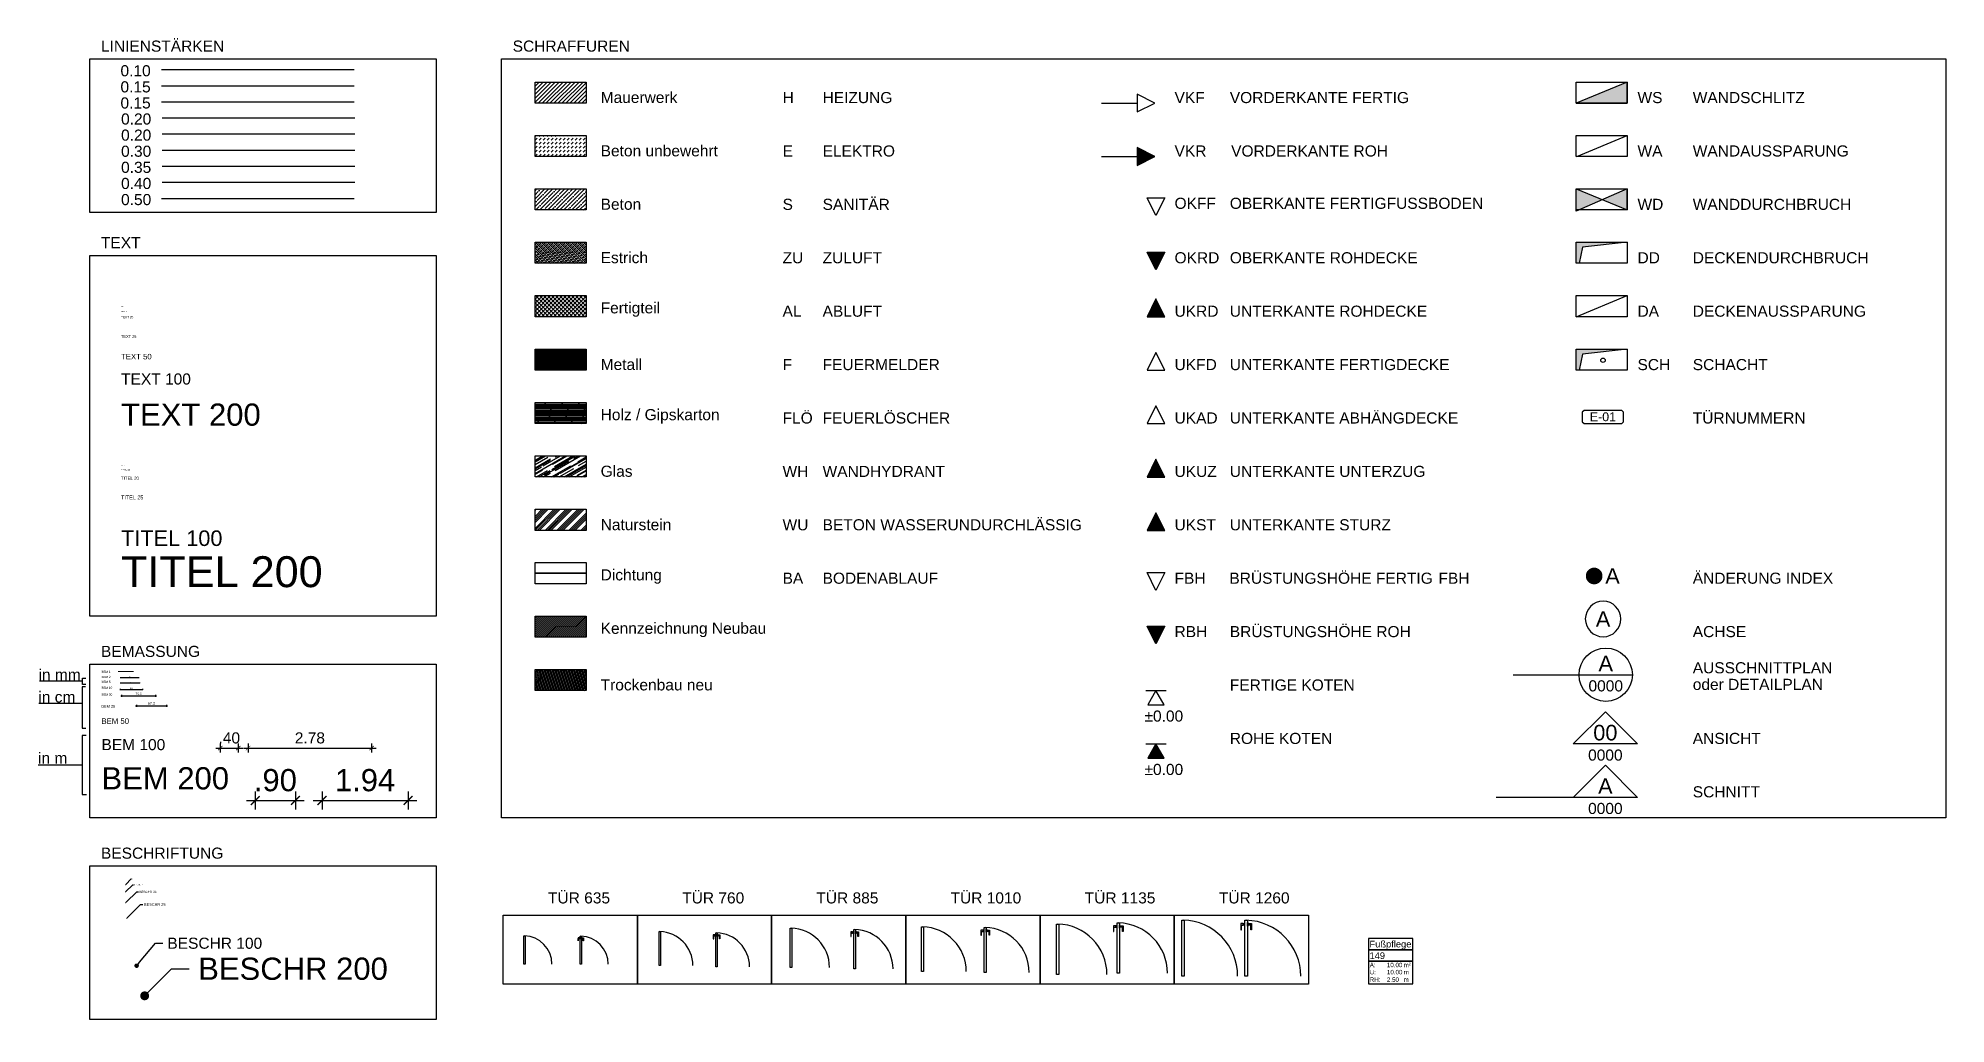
# Model space of a CAD drawing. Extents: x 17699 to 28884, y -7809 to 6608.
# Drawn here: x 17699 to 21994, y -464 to 1756 of the extents above; entities that cross this region are included whole.
import ezdxf
from ezdxf import colors
from ezdxf.entities.mleader import LeaderData, LeaderLine
from ezdxf.enums import TextEntityAlignment as Align
from ezdxf.math import Vec2, Vec3

# ---------------------------------------------------------------- set-up
doc = ezdxf.new("R2010")
doc.units = 0
doc.linetypes.add('VERDECKT2', pattern=[4.7625, 3.175, -1.5875])
doc.layers.get('Defpoints').update_dxf_attribs({"color": 8})
for name, color, linetype, lineweight in [('0_SCHRAFFUR', 10, 'Continuous', 25), ('A_Bem 1', 7, 'Continuous', 15), ('A_Bem 2', 7, 'Continuous', 15)]:
    doc.layers.add(name, color=color, linetype=linetype, lineweight=lineweight)
for name, color, linetype in [('A_Aussparungen', 7, 'Continuous'), ('A_Bem 10', 7, 'Continuous'), ('A_Bem 100', 7, 'Continuous'), ('A_Bem 200', 7, 'Continuous'), ('A_Bem 25', 7, 'Continuous'), ('A_Bem 5', 7, 'Continuous'), ('A_Raumstempel', 7, 'Continuous'), ('A_Schraffur', 8, 'Continuous'), ('A_Schraffur Glas', 8, 'Continuous'), ('A_Schraffur Metall', 8, 'Continuous'), ('A_Schraffur Stein', 8, 'Continuous'), ('A_Text 10', 7, 'Continuous'), ('A_Text 100', 7, 'Continuous'), ('A_Text 20', 7, 'Continuous'), ('A_Text 200', 7, 'Continuous'), ('A_Text 25', 7, 'Continuous'), ('A_Text 5', 7, 'Continuous'), ('A_Text 50', 7, 'Continuous'), ('A_Türen', 2, 'Continuous')]:
    doc.layers.add(name, color=color, linetype=linetype)
doc.styles.add('ARIAL', font='arial.ttf')
doc.styles.get("Standard").update_dxf_attribs({"font": 'txt.shx'})
doc.dimstyles.new('BEM M1', dxfattribs={"dimtxt": 0.2, "dimasz": 0.2, "dimexe": 0.2, "dimexo": 0.2, "dimgap": 0.1, "dimtad": 1, "dimdec": 1, "dimdsep": 46, "dimtxsty": 'ARIAL', "dimblk": 'z_ArchTick', "dimcen": 0.2, "dimdle": 0.5, "dimclrd": 256, "dimclre": 256, "dimclrt": 7, "dimadec": 0, "dimazin": 0, "dimtfac": 0.125, "dimtdec": 1, "dimtmove": 2, "dimatfit": 3, "dimldrblk": 'z_ArchTick', "dimfxl": 0.2, "dimfxlon": 1, "dimtolj": 1, "dimlwd": -1, "dimarcsym": 0})
doc.dimstyles.new('BEM M10', dxfattribs={"dimscale": 10, "dimtxt": 0.25, "dimasz": 0.1, "dimexe": 0.1, "dimexo": 0.1, "dimgap": 0.1, "dimtad": 1, "dimtih": 1, "dimtoh": 1, "dimdec": 1, "dimdsep": 46, "dimtxsty": 'ARIAL', "dimblk": 'ARCHTICK', "dimcen": 0.1, "dimdle": 0.1, "dimadec": 0, "dimazin": 0, "dimtfac": 1, "dimtdec": 1, "dimtmove": 1, "dimatfit": 3, "dimfxl": 0.1, "dimfxlon": 1, "dimarcsym": 0})
doc.dimstyles.new('BEM M100', dxfattribs={"dimscale": 100, "dimtxt": 0.25, "dimasz": 0.1, "dimexe": 0.1, "dimexo": 0.1, "dimgap": 0.1, "dimtad": 1, "dimtih": 1, "dimtoh": 1, "dimlfac": 0.01, "dimzin": 4, "dimdsep": 46, "dimtxsty": 'ARIAL', "dimblk": 'ARCHTICK', "dimcen": 0.1, "dimdle": 0.1, "dimadec": 0, "dimazin": 0, "dimtfac": 1, "dimtmove": 1, "dimatfit": 3, "dimfxl": 0.1, "dimfxlon": 1, "dimarcsym": 0})
doc.dimstyles.new('Bem M2', dxfattribs={"dimscale": 0.025, "dimtxt": 20, "dimasz": 1, "dimexe": 10, "dimexo": 40, "dimgap": 7, "dimtad": 1, "dimdec": 1, "dimlfac": 10, "dimdsep": 46, "dimtxsty": 'Standard', "dimblk": 'z_Kreuz_bem-5', "dimcen": 10, "dimdle": 20, "dimse1": 1, "dimse2": 1, "dimclrt": 256, "dimadec": 0, "dimazin": 0, "dimtfac": 0.125, "dimtdec": 1, "dimtmove": 2, "dimatfit": 3, "dimldrblk": 'z_KREUZ_BEM50', "dimfxl": 1, "dimtolj": 1, "dimarcsym": 0})
doc.dimstyles.new('BEM M20', dxfattribs={"dimscale": 20, "dimtxt": 0.25, "dimasz": 0.1, "dimexe": 0.1, "dimexo": 0.1, "dimgap": 0.1, "dimtad": 1, "dimtih": 1, "dimtoh": 1, "dimdec": 1, "dimdsep": 46, "dimtxsty": 'ARIAL', "dimblk": 'ARCHTICK', "dimcen": 0.1, "dimdle": 0.1, "dimadec": 0, "dimazin": 0, "dimtfac": 1, "dimtdec": 1, "dimtmove": 1, "dimatfit": 3, "dimfxl": 0.1, "dimfxlon": 1, "dimarcsym": 0})
doc.dimstyles.new('BEM M200', dxfattribs={"dimscale": 200, "dimtxt": 0.25, "dimasz": 0.1, "dimexe": 0.1, "dimexo": 0.1, "dimgap": 0.1, "dimtad": 1, "dimtih": 1, "dimtoh": 1, "dimlfac": 0.01, "dimzin": 4, "dimdsep": 46, "dimtxsty": 'ARIAL', "dimblk": 'ARCHTICK', "dimcen": 0.1, "dimdle": 0.1, "dimadec": 0, "dimazin": 0, "dimtfac": 1, "dimtmove": 1, "dimatfit": 3, "dimfxl": 0.1, "dimfxlon": 1, "dimarcsym": 0})
doc.dimstyles.new('BEM M25', dxfattribs={"dimscale": 25, "dimtxt": 0.25, "dimasz": 0.1, "dimexe": 0.1, "dimexo": 0.1, "dimgap": 0.1, "dimtad": 1, "dimtih": 1, "dimtoh": 1, "dimdec": 1, "dimdsep": 46, "dimtxsty": 'ARIAL', "dimblk": 'ARCHTICK', "dimcen": 0.1, "dimdle": 0.1, "dimadec": 0, "dimazin": 0, "dimtfac": 1, "dimtdec": 1, "dimtmove": 1, "dimatfit": 3, "dimfxl": 0.1, "dimfxlon": 1, "dimarcsym": 0})
doc.dimstyles.new('BEM M5', dxfattribs={"dimscale": 5, "dimtxt": 0.25, "dimasz": 0.1, "dimexe": 0.1, "dimexo": 0.1, "dimgap": 0.1, "dimtad": 1, "dimtih": 1, "dimtoh": 1, "dimdec": 0, "dimlfac": 10, "dimdsep": 46, "dimtxsty": 'ARIAL', "dimblk": 'ARCHTICK', "dimcen": 0.1, "dimdle": 0.1, "dimadec": 0, "dimazin": 0, "dimtfac": 1, "dimtdec": 0, "dimtmove": 1, "dimatfit": 3, "dimfxl": 0.1, "dimfxlon": 1, "dimarcsym": 0})

msp = doc.modelspace()

# ---------------------------------------------------------------- texts
at = {"style": 'ARIAL'}
for s, height, p in [('TEXT 20', 5, (17885.926, 1125.108)), ('in mm', 25, (17699.988, 309.99)), ('BEM 2', 5, (17841.364, 314.8)), ('BEM 5', 5, (17841.364, 303.57)), ('in cm', 25, (17699.699, 259.73)), ('BEM 10', 5, (17841.364, 290.424)), ('BEM 20', 5, (17841.364, 275.174)), ('BEM 25', 6.25, (17841.777, 247.881)), ('BEM 50', 12.5, (17841.777, 211.709)), ('BEM 100', 25, (17841.777, 152.458)), ('in m', 25, (17699.021, 122.162)), ('BEM 200', 50, (17841.777, 64.129)), ('TÜR 635', 25, (18847.162, -192.679)), ('TÜR 760', 25, (19149.255, -192.679)), ('TÜR 885', 25, (19451.348, -192.679)), ('TÜR 1010', 25, (19753.442, -192.679)), ('TÜR 1135', 25, (20055.535, -192.679)), ('TÜR 1260', 25, (20357.628, -192.679))]:
    msp.add_text(s, height=height, dxfattribs=at).set_placement(p)
at = {"char_height": 25, "style": 'ARIAL'}
for s, insert, width, attachment_point in [('LINIENSTÄRKEN', (17840.678, 1750.283), 664.11707, 1), ('SCHRAFFUREN', (18767.63, 1750.283), 664.11707, 1), ('0.10', (17884.632, 1694.819), 664.11707, 1), ('0.15', (17884.632, 1658.542), 664.11707, 1), ('0.15', (17884.632, 1622.264), 664.11707, 1), ('0.20', (17885.926, 1586.157), 664.11707, 1), ('0.20', (17885.926, 1549.879), 664.11707, 1), ('0.30', (17885.926, 1513.602), 664.11707, 1), ('0.35', (17885.926, 1477.324), 664.11707, 1), ('0.40', (17885.926, 1441.046), 664.11707, 1), ('0.50', (17885.926, 1404.769), 664.11707, 1), ('TEXT', (17840.678, 1307.592), 664.11707, 1), ('Kennzeichnung Neubau', (18965.679, 406.927), 664.11707, 7), ('BEMASSUNG', (17840.678, 387.368), 664.11707, 1), ('Trockenbau neu', (18965.679, 286.676), 262.80537, 7), ('BESCHRIFTUNG', (17840.678, -66.937), 664.11707, 1)]:
    msp.add_mtext(s, dxfattribs=dict(at, insert=insert, width=width, attachment_point=attachment_point))
at = {"layer": 'A_Bem 1', "style": 'ARIAL'}
msp.add_text('BEM 1', height=5, dxfattribs=at).set_placement((17841.364, 326.352))
at = {"layer": 'A_Text 10', "style": 'ARIAL'}
for s, height, p in [('TEXT 10', 2.5, (17885.926, 1138.796)), ('TITEL 10', 3.5, (17885.926, 781.825))]:
    msp.add_text(s, height=height, dxfattribs=at).set_placement(p)
at = {"layer": 'A_Text 100', "style": 'ARIAL'}
for s, height, p in [('TEXT 100', 25, (17885.926, 975.766)), ('TITEL 100', 35, (17885.926, 612.242))]:
    msp.add_text(s, height=height, dxfattribs=at).set_placement(p)
at = {"layer": 'A_Text 20', "style": 'ARIAL'}
msp.add_text('TITEL 20', height=7, dxfattribs=at).set_placement((17885.926, 761.584))
at = {"layer": 'A_Text 200', "style": 'ARIAL'}
for s, height, p in [('TEXT 200', 50, (17885.926, 883.017)), ('TITEL 200', 69.6, (17885.926, 519.493))]:
    msp.add_text(s, height=height, dxfattribs=at).set_placement(p)
at = {"layer": 'A_Text 25', "style": 'ARIAL'}
for s, height, p in [('TEXT 25', 6.25, (17885.926, 1080.8)), ('TITEL 25', 8.75, (17885.926, 717.276))]:
    msp.add_text(s, height=height, dxfattribs=at).set_placement(p)
at = {"layer": 'A_Text 5', "style": 'ARIAL'}
for s, height, p in [('TEXT 5', 1.25, (17885.926, 1150.328)), ('TITEL 5', 1.75, (17885.926, 792.21))]:
    msp.add_text(s, height=height, dxfattribs=at).set_placement(p)
at = {"layer": 'A_Text 50', "style": 'ARIAL'}
msp.add_text('TEXT 50', height=12.5, dxfattribs=at).set_placement((17885.926, 1032.308))

# ---------------------------------------------------------------- blocks, each defined once
blk = doc.blocks.new('Z_Dot')
at = {"color": 0, "linetype": 'ByBlock', "lineweight": -2}
blk.add_line((-0.5, 0), (-1, 0), dxfattribs=at)
at = {"color": 0, "linetype": 'ByBlock', "const_width": 0.5}
blk.add_lwpolyline([(-0.25, 0, 1), (0.25, 0, 1)], format="xyb", close=True, dxfattribs=at)
blk = doc.blocks.new('Raumblock5Z')
for points in [[(0, -25.8), (99.9, -25.8), (99.9, 0), (0, 0)], [(0, -51.6), (99.9, -51.6), (99.9, -25.8), (0, -25.8)], [(0, -102.6), (99.9, -102.6), (99.9, -51.6), (0, -51.6)]]:
    blk.add_lwpolyline(points, close=True)
at = {"style": 'ARIAL'}
for s, p in [('A:', (3, -64.9)), ('U:', (3, -80.9)), ('m²', (79.3, -64.9)), ('m', (79.3, -80.9)), ('RH:', (2.9, -97.9)), ('m', (79.2, -97.9))]:
    blk.add_text(s, height=10, dxfattribs=at).set_placement(p)
for tag, p, height in [('RBEZ', (2.4, -20.4), 15), ('RNR', (2.4, -46.5), 15), ('A', (41.5, -64.9), 10), ('U', (41.6, -80.9), 10), ('RH', (41.5, -97.9), 10)]:
    blk.add_attdef(tag, p, '', height=height, dxfattribs=at)
blk = doc.blocks.new('*U86')
blk.add_lwpolyline([(0.028575, 0), (0, 0), (0, 0.635), (0.028575, 0.635)], close=True)
at = {"color": 8}
blk.add_lwpolyline([(0.635, 0, 0.406687865), (0.015875, 0.635, 0.406909285)], format="xyb", dxfattribs=at)
blk = doc.blocks.new('*U93')
for points in [[(-0.018, 0.597), (-0.046, 0.597), (-0.046, 0.526), (-0.039, 0.526), (-0.039, 0.58), (-0.018, 0.58)], [(-0.004, 0.581), (-0.004, 0.596), (-0.018, 0.596), (-0.018, 0.581)], [(0, 0.567), (0, 0.61), (-0.004, 0.61), (-0.004, 0.567)], [(0.029, 0), (0, 0), (0, 0.635), (0.029, 0.635)], [(0.029, 0.567), (0.029, 0.61), (0.032, 0.61), (0.032, 0.567)], [(0.032, 0.581), (0.032, 0.596), (0.046, 0.596), (0.046, 0.581)], [(0.046, 0.597), (0.075, 0.597), (0.075, 0.526), (0.068, 0.526), (0.068, 0.58), (0.046, 0.58)]]:
    blk.add_lwpolyline(points, close=True)
at = {"color": 8}
blk.add_lwpolyline([(0.635, 0, 0.406688), (0.016, 0.635, 0.406909)], format="xyb", dxfattribs=at)
blk = doc.blocks.new('*U103')
blk.add_lwpolyline([(0.034, 0), (0, 0), (0, 0.76), (0.034, 0.76)], close=True)
at = {"color": 8}
blk.add_lwpolyline([(0.76, 0, 0.406688), (0.019, 0.76, 0.406909)], format="xyb", dxfattribs=at)
blk = doc.blocks.new('*U94')
for points in [[(-0.021, 0.715), (-0.056, 0.715), (-0.056, 0.629), (-0.047, 0.629), (-0.047, 0.694), (-0.021, 0.694)], [(-0.004, 0.696), (-0.004, 0.713), (-0.021, 0.713), (-0.021, 0.696)], [(0, 0.679), (0, 0.73), (-0.004, 0.73), (-0.004, 0.679)], [(0.034, 0), (0, 0), (0, 0.76), (0.034, 0.76)], [(0.034, 0.679), (0.034, 0.73), (0.038, 0.73), (0.038, 0.679)], [(0.038, 0.696), (0.038, 0.713), (0.056, 0.713), (0.056, 0.696)], [(0.056, 0.715), (0.09, 0.715), (0.09, 0.629), (0.081, 0.629), (0.081, 0.694), (0.056, 0.694)]]:
    blk.add_lwpolyline(points, close=True)
at = {"color": 8}
blk.add_lwpolyline([(0.76, 0, 0.406688), (0.019, 0.76, 0.406909)], format="xyb", dxfattribs=at)
blk = doc.blocks.new('*U95')
for points in [[(0.04, 0), (0, 0), (0, 0.885), (0.04, 0.885)], [(-0.025, 0.832), (-0.065, 0.832), (-0.065, 0.733), (-0.055, 0.733), (-0.055, 0.808), (-0.025, 0.808)], [(-0.005, 0.81), (-0.005, 0.83), (-0.025, 0.83), (-0.025, 0.81)], [(0, 0.79), (0, 0.85), (-0.005, 0.85), (-0.005, 0.79)], [(0.04, 0.79), (0.04, 0.85), (0.045, 0.85), (0.045, 0.79)], [(0.045, 0.81), (0.045, 0.83), (0.065, 0.83), (0.065, 0.81)], [(0.065, 0.832), (0.105, 0.832), (0.105, 0.733), (0.095, 0.733), (0.095, 0.808), (0.065, 0.808)]]:
    blk.add_lwpolyline(points, close=True)
at = {"color": 8}
blk.add_lwpolyline([(0.885, 0, 0.406688), (0.022, 0.885, 0.406909)], format="xyb", dxfattribs=at)
blk = doc.blocks.new('*U104')
blk.add_lwpolyline([(0.045, 0), (0, 0), (0, 1.01), (0.045, 1.01)], close=True)
at = {"color": 8}
blk.add_lwpolyline([(1.01, 0, 0.406688), (0.025, 1.01, 0.406909)], format="xyb", dxfattribs=at)
blk = doc.blocks.new('*U96')
for points in [[(-0.028, 0.95), (-0.074, 0.95), (-0.074, 0.836), (-0.062, 0.836), (-0.062, 0.923), (-0.028, 0.923)], [(-0.006, 0.925), (-0.006, 0.948), (-0.028, 0.948), (-0.028, 0.925)], [(0, 0.902), (0, 0.97), (-0.006, 0.97), (-0.006, 0.902)], [(0.045, 0), (0, 0), (0, 1.01), (0.045, 1.01)], [(0.045, 0.902), (0.045, 0.97), (0.051, 0.97), (0.051, 0.902)], [(0.051, 0.925), (0.051, 0.948), (0.074, 0.948), (0.074, 0.925)], [(0.074, 0.95), (0.119, 0.95), (0.119, 0.836), (0.108, 0.836), (0.108, 0.923), (0.074, 0.923)]]:
    blk.add_lwpolyline(points, close=True)
at = {"color": 8}
blk.add_lwpolyline([(1.01, 0, 0.406688), (0.025, 1.01, 0.406909)], format="xyb", dxfattribs=at)
blk = doc.blocks.new('*U97')
blk.add_lwpolyline([(5.1, 0), (0, 0), (0, 113.5), (5.1, 113.5)], close=True)
at = {"color": 8}
blk.add_lwpolyline([(113.5, 0, 0.406688), (2.8, 113.5, 0.406909)], format="xyb", dxfattribs=at)
blk = doc.blocks.new('*U98')
for points in [[(-3.2, 106.7), (-8.3, 106.7), (-8.3, 94), (-7, 94), (-7, 103.7), (-3.2, 103.7)], [(-0.6, 103.9), (-0.6, 106.5), (-3.2, 106.5), (-3.2, 103.9)], [(0, 101.4), (0, 109), (-0.6, 109), (-0.6, 101.4)], [(5.1, 0), (0, 0), (0, 113.5), (5.1, 113.5)], [(5.1, 101.4), (5.1, 109), (5.7, 109), (5.7, 101.4)], [(5.7, 103.9), (5.7, 106.5), (8.3, 106.5), (8.3, 103.9)], [(8.3, 106.7), (13.4, 106.7), (13.4, 94), (12.1, 94), (12.1, 103.7), (8.3, 103.7)]]:
    blk.add_lwpolyline(points, close=True)
at = {"color": 8}
blk.add_lwpolyline([(113.5, 0, 0.406688), (2.8, 113.5, 0.406909)], format="xyb", dxfattribs=at)
blk = doc.blocks.new('*U83')
blk.add_lwpolyline([(0.04, 0), (0, 0), (0, 0.885), (0.04, 0.885)], close=True)
at = {"color": 8}
blk.add_lwpolyline([(0.885, 0, 0.406688), (0.022, 0.885, 0.406909)], format="xyb", dxfattribs=at)
blk = doc.blocks.new('*U100')
blk.add_lwpolyline([(5.7, 0), (0, 0), (0, 126), (5.7, 126)], close=True)
at = {"color": 8}
blk.add_lwpolyline([(126, 0, 0.406688), (3.2, 126, 0.406909)], format="xyb", dxfattribs=at)
blk = doc.blocks.new('*U102')
for points in [[(-3.5, 118.5), (-9.2, 118.5), (-9.2, 104.3), (-7.8, 104.3), (-7.8, 115.1), (-3.5, 115.1)], [(-0.7, 115.4), (-0.7, 118.2), (-3.5, 118.2), (-3.5, 115.4)], [(0, 112.5), (0, 121), (-0.7, 121), (-0.7, 112.5)], [(5.7, 0), (0, 0), (0, 126), (5.7, 126)], [(5.7, 112.5), (5.7, 121), (6.4, 121), (6.4, 112.5)], [(6.4, 115.4), (6.4, 118.2), (9.2, 118.2), (9.2, 115.4)], [(9.2, 118.5), (14.9, 118.5), (14.9, 104.3), (13.5, 104.3), (13.5, 115.1), (9.2, 115.1)]]:
    blk.add_lwpolyline(points, close=True)
at = {"color": 8}
blk.add_lwpolyline([(126, 0, 0.406688), (3.2, 126, 0.406909)], format="xyb", dxfattribs=at)
blk = doc.blocks.new('_ArchTick')
at = {"color": 0, "linetype": 'ByBlock', "const_width": 0.15}
blk.add_lwpolyline([(-0.5, -0.5), (0.5, 0.5)], dxfattribs=at)
blk = doc.blocks.new('*D70')
at = {"layer": 'A_Bem 100', "color": 0, "lineweight": -2, "transparency": 16777216}
for p, q in [((18161.9, 157.1), (18460, 157.1)), ((18171.9, 167.1), (18171.9, 147.1)), ((18450, 167.1), (18450, 147.1))]:
    blk.add_line(p, q, dxfattribs=at)
at = {"layer": 'Defpoints', "color": 0, "transparency": 16777216}
for p in [(18171.9, 191.5), (18450, 191.5), (18450, 157.1)]:
    blk.add_point(p, dxfattribs=at)
at = {"layer": 'A_Bem 100', "color": 0, "lineweight": -2, "transparency": 16777216, "xscale": 10, "yscale": 10, "zscale": 10, "rotation": 180}
blk.add_blockref('_ArchTick', (18171.9, 157.1), dxfattribs=at)
at = {"layer": 'A_Bem 100', "color": 0, "lineweight": -2, "transparency": 16777216, "xscale": 10, "yscale": 10, "zscale": 10}
blk.add_blockref('_ArchTick', (18450, 157.1), dxfattribs=at)
at = {"layer": 'A_Bem 100', "color": 0, "transparency": 16777216, "insert": (18311, 179.9), "char_height": 25, "attachment_point": 5, "style": 'ARIAL'}
blk.add_mtext('2.78', dxfattribs=at)
blk = doc.blocks.new('*D71')
at = {"layer": 'A_Bem 200', "color": 0, "lineweight": -2, "transparency": 16777216}
for p, q in [((18338.4, 59.1), (18338.4, 19.1)), ((18532.1, 59.1), (18532.1, 19.1)), ((18318.4, 39.1), (18552.1, 39.1))]:
    blk.add_line(p, q, dxfattribs=at)
at = {"layer": 'Defpoints', "color": 0, "transparency": 16777216}
for p in [(18338.4, 122.4), (18532.1, 122.4), (18532.1, 39.1)]:
    blk.add_point(p, dxfattribs=at)
at = {"layer": 'A_Bem 200', "color": 0, "lineweight": -2, "transparency": 16777216, "xscale": 20, "yscale": 20, "zscale": 20, "rotation": 180}
blk.add_blockref('_ArchTick', (18338.4, 39.1), dxfattribs=at)
at = {"layer": 'A_Bem 200', "color": 0, "lineweight": -2, "transparency": 16777216, "xscale": 20, "yscale": 20, "zscale": 20}
blk.add_blockref('_ArchTick', (18532.1, 39.1), dxfattribs=at)
at = {"layer": 'A_Bem 200', "color": 0, "transparency": 16777216, "insert": (18435.3, 84.6), "char_height": 50, "attachment_point": 5, "style": 'ARIAL'}
blk.add_mtext('1.94', dxfattribs=at)
blk = doc.blocks.new('*D73')
at = {"layer": 'A_Bem 25', "color": 0, "lineweight": -2, "transparency": 16777216}
for p, q in [((17918.3, 252.3), (17990.5, 252.3)), ((17920.8, 254.8), (17920.8, 249.8)), ((17988, 254.8), (17988, 249.8))]:
    blk.add_line(p, q, dxfattribs=at)
at = {"layer": 'Defpoints', "color": 0, "transparency": 16777216}
for p in [(17920.8, 262.6), (17988, 262.6), (17988, 252.3)]:
    blk.add_point(p, dxfattribs=at)
at = {"layer": 'A_Bem 25', "color": 0, "lineweight": -2, "transparency": 16777216, "xscale": 2.5, "yscale": 2.5, "zscale": 2.5, "rotation": 180}
blk.add_blockref('_ArchTick', (17920.8, 252.3), dxfattribs=at)
at = {"layer": 'A_Bem 25', "color": 0, "lineweight": -2, "transparency": 16777216, "xscale": 2.5, "yscale": 2.5, "zscale": 2.5}
blk.add_blockref('_ArchTick', (17988, 252.3), dxfattribs=at)
at = {"layer": 'A_Bem 25', "color": 0, "transparency": 16777216, "insert": (17954.4, 258), "char_height": 6.25, "attachment_point": 5, "style": 'ARIAL'}
blk.add_mtext('67.2', dxfattribs=at)
blk = doc.blocks.new('*D74')
at = {"layer": 'A_Bem 5', "color": 0, "lineweight": -2, "transparency": 16777216}
for p, q in [((17884, 304), (17928.3, 304)), ((17884.5, 304.5), (17884.5, 303.5)), ((17927.8, 304.5), (17927.8, 303.5))]:
    blk.add_line(p, q, dxfattribs=at)
at = {"layer": 'Defpoints', "color": 0, "transparency": 16777216}
for p in [(17884.5, 309.6), (17927.8, 309.6), (17927.8, 304)]:
    blk.add_point(p, dxfattribs=at)
at = {"layer": 'A_Bem 5', "color": 0, "lineweight": -2, "transparency": 16777216, "xscale": 0.5, "yscale": 0.5, "zscale": 0.5, "rotation": 180}
blk.add_blockref('_ArchTick', (17884.5, 304), dxfattribs=at)
at = {"layer": 'A_Bem 5', "color": 0, "lineweight": -2, "transparency": 16777216, "xscale": 0.5, "yscale": 0.5, "zscale": 0.5}
blk.add_blockref('_ArchTick', (17927.8, 304), dxfattribs=at)
at = {"layer": 'A_Bem 5', "color": 0, "transparency": 16777216, "insert": (17906.2, 305.1), "char_height": 1.25, "attachment_point": 5, "style": 'ARIAL'}
blk.add_mtext('434', dxfattribs=at)
blk = doc.blocks.new('*D75')
at = {"layer": 'A_Bem 10', "color": 0, "lineweight": -2, "transparency": 16777216}
for p, q in [((17883, 289.3), (17935.2, 289.3)), ((17884, 290.3), (17884, 288.3)), ((17934.2, 290.3), (17934.2, 288.3))]:
    blk.add_line(p, q, dxfattribs=at)
at = {"layer": 'Defpoints', "color": 0, "transparency": 16777216}
for p in [(17884, 297.4), (17934.2, 297.4), (17934.2, 289.3)]:
    blk.add_point(p, dxfattribs=at)
at = {"layer": 'A_Bem 10', "color": 0, "lineweight": -2, "transparency": 16777216, "rotation": 180}
blk.add_blockref('_ArchTick', (17884, 289.3), dxfattribs=at)
at = {"layer": 'A_Bem 10', "color": 0, "lineweight": -2, "transparency": 16777216}
blk.add_blockref('_ArchTick', (17934.2, 289.3), dxfattribs=at)
at = {"layer": 'A_Bem 10', "color": 0, "transparency": 16777216, "insert": (17909.1, 291.6), "char_height": 2.5, "attachment_point": 5, "style": 'ARIAL'}
blk.add_mtext('50.2', dxfattribs=at)
blk = doc.blocks.new('*D76')
at = {"layer": 'A_Bem 25', "color": 0, "lineweight": -2, "transparency": 16777216}
for p, q in [((17885.2, 274.7), (17965.7, 274.7)), ((17887.2, 276.7), (17887.2, 272.7)), ((17963.7, 276.7), (17963.7, 272.7))]:
    blk.add_line(p, q, dxfattribs=at)
at = {"layer": 'Defpoints', "color": 0, "transparency": 16777216}
for p in [(17887.2, 283), (17963.7, 283), (17963.7, 274.7)]:
    blk.add_point(p, dxfattribs=at)
at = {"layer": 'A_Bem 25', "color": 0, "lineweight": -2, "transparency": 16777216, "xscale": 2, "yscale": 2, "zscale": 2, "rotation": 180}
blk.add_blockref('_ArchTick', (17887.2, 274.7), dxfattribs=at)
at = {"layer": 'A_Bem 25', "color": 0, "lineweight": -2, "transparency": 16777216, "xscale": 2, "yscale": 2, "zscale": 2}
blk.add_blockref('_ArchTick', (17963.7, 274.7), dxfattribs=at)
at = {"layer": 'A_Bem 25', "color": 0, "transparency": 16777216, "insert": (17925.5, 279.3), "char_height": 5, "attachment_point": 5, "style": 'ARIAL'}
blk.add_mtext('76.5', dxfattribs=at)
blk = doc.blocks.new('*D77')
at = {"layer": 'A_Bem 100', "color": 0, "lineweight": -2, "transparency": 16777216}
for p, q in [((18099.4, 157.1), (18159.8, 157.1)), ((18109.4, 167.1), (18109.4, 147.1)), ((18149.8, 167.1), (18149.8, 147.1))]:
    blk.add_line(p, q, dxfattribs=at)
at = {"layer": 'Defpoints', "color": 0, "transparency": 16777216}
for p in [(18109.4, 191.5), (18149.8, 191.5), (18149.8, 157.1)]:
    blk.add_point(p, dxfattribs=at)
at = {"layer": 'A_Bem 100', "color": 0, "lineweight": -2, "transparency": 16777216, "xscale": 10, "yscale": 10, "zscale": 10, "rotation": 180}
blk.add_blockref('_ArchTick', (18109.4, 157.1), dxfattribs=at)
at = {"layer": 'A_Bem 100', "color": 0, "lineweight": -2, "transparency": 16777216, "xscale": 10, "yscale": 10, "zscale": 10}
blk.add_blockref('_ArchTick', (18149.8, 157.1), dxfattribs=at)
at = {"layer": 'A_Bem 100', "color": 0, "transparency": 16777216, "insert": (18129.6, 179.9), "char_height": 25, "attachment_point": 5, "style": 'ARIAL'}
blk.add_mtext('.40', dxfattribs=at)
blk = doc.blocks.new('*D78')
at = {"layer": 'A_Bem 200', "color": 0, "lineweight": -2, "transparency": 16777216}
for p, q in [((18188.1, 59.1), (18188.1, 19.1)), ((18278.5, 59.1), (18278.5, 19.1)), ((18168.1, 39.1), (18298.5, 39.1))]:
    blk.add_line(p, q, dxfattribs=at)
at = {"layer": 'Defpoints', "color": 0, "transparency": 16777216}
for p in [(18188.1, 122.4), (18278.5, 122.4), (18278.5, 39.1)]:
    blk.add_point(p, dxfattribs=at)
at = {"layer": 'A_Bem 200', "color": 0, "lineweight": -2, "transparency": 16777216, "xscale": 20, "yscale": 20, "zscale": 20, "rotation": 180}
blk.add_blockref('_ArchTick', (18188.1, 39.1), dxfattribs=at)
at = {"layer": 'A_Bem 200', "color": 0, "lineweight": -2, "transparency": 16777216, "xscale": 20, "yscale": 20, "zscale": 20}
blk.add_blockref('_ArchTick', (18278.5, 39.1), dxfattribs=at)
at = {"layer": 'A_Bem 200', "color": 0, "transparency": 16777216, "insert": (18233.3, 84.6), "char_height": 50, "attachment_point": 5, "style": 'ARIAL'}
blk.add_mtext('.90', dxfattribs=at)
blk = doc.blocks.new('*D79')
at = {"layer": 'A_Bem 2', "color": 0, "lineweight": -2, "transparency": 16777216}
blk.add_line((17883.8, 316.3), (17927, 316.3), dxfattribs=at)
at = {"layer": 'Defpoints', "color": 0, "transparency": 16777216}
for p in [(17883.8, 317.9), (17927.1, 317.9), (17927.1, 316.3)]:
    blk.add_point(p, dxfattribs=at)
at = {"layer": 'A_Bem 2', "transparency": 16777216, "insert": (17905.4, 316.7), "char_height": 0.5, "attachment_point": 5}
blk.add_mtext('\\A1;432.9', dxfattribs=at)
blk = doc.blocks.new('z_Kreuz_bem-5')
blk = doc.blocks.new('z_KREUZ_BEM50')
blk = doc.blocks.new('L_001_Mauerwerk')
at = {"layer": 'A_Schraffur'}
h = blk.add_hatch(dxfattribs=at)
h.set_pattern_fill('ANSI31', color=256, scale=2, style=0)
h.set_pattern_definition([(45, (-31102.971, -9092.464), (-4.490128, 4.490128), [])])
h.paths.add_polyline_path([(0, 47.5), (115.1, 47.5), (115.1, 0), (0, 0)])
blk.add_lwpolyline([(0, 47.5), (115.1, 47.5), (115.1, 0), (0, 0)], close=True)
at = {"insert": (147.7, 0), "char_height": 25, "width": 664.117, "attachment_point": 7, "style": 'ARIAL'}
blk.add_mtext('Mauerwerk', dxfattribs=at)
blk = doc.blocks.new('L_002_Beton Unbewehrt')
at = {"layer": 'A_Schraffur'}
h = blk.add_hatch(dxfattribs=at)
h.set_pattern_fill('DASH', color=256, scale=2, angle=45, style=0)
h.set_pattern_definition([(45, (-31102.971, -8972.2135), (9e-16, 8.9802561), [6.35, -6.35])])
h.paths.add_polyline_path([(0, 47.5), (115.1, 47.5), (115.1, 0), (0, 0)])
blk.add_lwpolyline([(0, 47.5), (115.1, 47.5), (115.1, 0), (0, 0)], close=True)
at = {"insert": (147.7, 0), "char_height": 25, "width": 664.117, "attachment_point": 7, "style": 'ARIAL'}
blk.add_mtext('Beton unbewehrt', dxfattribs=at)
blk = doc.blocks.new('L_003_Beton')
at = {"layer": 'A_Schraffur'}
h = blk.add_hatch(dxfattribs=at)
h.set_pattern_fill('ANSI35', color=256, scale=2, style=0)
h.set_pattern_definition([(45, (-31102.971, -8851.963), (-8.980256, 8.980256), []), (45, (-31093.991, -8851.963), (-8.980256, 8.980256), [15.875, -3.175, 0, -3.175])])
h.paths.add_polyline_path([(0, 47.5), (115.1, 47.5), (115.1, 0), (0, 0)])
blk.add_lwpolyline([(0, 47.5), (115.1, 47.5), (115.1, 0), (0, 0)], close=True)
at = {"insert": (147.7, 0), "char_height": 25, "width": 664.117, "attachment_point": 7, "style": 'ARIAL'}
blk.add_mtext('Beton', dxfattribs=at)
blk = doc.blocks.new('L_004_Estrich')
at = {"layer": 'A_Schraffur'}
h = blk.add_hatch(dxfattribs=at)
h.set_pattern_fill('ANSI33', color=256, style=0)
h.set_pattern_definition([(45, (-31102.971, -8731.7126), (-4.490128, 4.490128), []), (45, (-31098.481, -8731.7126), (-4.490128, 4.490128), [3.175, -1.5875])])
h.paths.add_polyline_path([(0, 47.5), (115.1, 47.5), (115.1, 0), (0, 0)])
blk.add_lwpolyline([(0, 47.5), (115.1, 47.5), (115.1, 0), (0, 0)], close=True)
at = {"insert": (147.7, 0), "char_height": 25, "width": 664.117, "attachment_point": 7, "style": 'ARIAL'}
blk.add_mtext('Estrich', dxfattribs=at)
blk = doc.blocks.new('L_005_Fertigteil')
at = {"layer": 'A_Schraffur'}
h = blk.add_hatch(dxfattribs=at)
h.set_pattern_fill('ANSI37', color=256, scale=2, style=0)
h.set_pattern_definition([(45, (-31102.971, -8611.462), (-4.490128, 4.490128), []), (135, (-31102.971, -8611.462), (-4.490128, -4.490128), [])])
h.paths.add_polyline_path([(0, 47.5), (115.1, 47.5), (115.1, 0), (0, 0)])
blk.add_lwpolyline([(0, 47.5), (115.1, 47.5), (115.1, 0), (0, 0)], close=True)
at = {"insert": (147.7, 0), "char_height": 25, "width": 664.117, "attachment_point": 7, "style": 'ARIAL'}
blk.add_mtext('Fertigteil', dxfattribs=at)
blk = doc.blocks.new('L_006_Metall')
at = {"layer": 'A_Schraffur Metall'}
h = blk.add_hatch(dxfattribs=at)
h.set_pattern_fill('ANSI31', color=256, scale=0.5, style=0)
h.set_pattern_definition([(45, (-31102.9712, -8491.2117), (-1.122532015, 1.122532015), [])])
h.paths.add_polyline_path([(0, 47.5), (115.1, 47.5), (115.1, 0), (0, 0)])
blk.add_lwpolyline([(0, 47.5), (115.1, 47.5), (115.1, 0), (0, 0)], close=True)
at = {"insert": (147.7, 0), "char_height": 25, "width": 664.117, "attachment_point": 7, "style": 'ARIAL'}
blk.add_mtext('Metall', dxfattribs=at)
blk = doc.blocks.new('L_007_Holz_Gipskarton')
at = {"layer": 'A_Schraffur'}
h = blk.add_hatch(dxfattribs=at)
h.set_pattern_fill('DOLMIT', color=256, scale=0.5, style=0)
h.set_pattern_definition([(0, (-31102.9712, -8370.9612), (0, 3.175), []), (45, (-31102.971, -8370.961), (-6.3499957, 6.3499957), [4.49013, -8.98025])])
h.paths.add_polyline_path([(0, 47.5), (115.1, 47.5), (115.1, 0), (0, 0)])
blk.add_lwpolyline([(0, 47.5), (115.1, 47.5), (115.1, 0), (0, 0)], close=True)
at = {"insert": (147.7, 0), "char_height": 25, "width": 664.117, "attachment_point": 7, "style": 'ARIAL'}
blk.add_mtext('Holz / Gipskarton', dxfattribs=at)
blk = doc.blocks.new('L_008_Glas')
at = {"layer": 'A_Schraffur Glas'}
h = blk.add_hatch(dxfattribs=at)
h.set_pattern_fill('AR-RROOF', color=256, scale=0.5, angle=30, style=0)
h.set_pattern_definition([(30, (-31102.971, -8250.711), (17.84675, 24.9685226), [190.5, -25.4, 63.5, -12.7]), (30, (-31091.518, -8236.766), (-19.444023, 8.278035), [38.1, -4.191, 76.2, -9.525]), (30, (-31102.8695, -8238.187), (52.9378177, 40.3890102), [101.6, -17.78, 50.8, -12.7])])
h.paths.add_polyline_path([(0, 47.5), (115.1, 47.5), (115.1, 0), (0, 0)])
blk.add_lwpolyline([(0, 47.5), (115.1, 47.5), (115.1, 0), (0, 0)], close=True)
at = {"insert": (147.7, 0), "char_height": 25, "width": 664.117, "attachment_point": 7, "style": 'ARIAL'}
blk.add_mtext('Glas', dxfattribs=at)
blk = doc.blocks.new('L_009_Naturstein')
at = {"layer": 'A_Schraffur Stein'}
h = blk.add_hatch(dxfattribs=at)
h.set_pattern_fill('ANSI34', color=256, style=0)
h.set_pattern_definition([(45, (-31102.971, -8130.46), (-13.470384, 13.470384), []), (45, (-31098.481, -8130.46), (-13.470384, 13.470384), []), (45, (-31093.991, -8130.46), (-13.470384, 13.470384), []), (45, (-31089.5, -8130.46), (-13.470384, 13.470384), [])])
h.paths.add_polyline_path([(0, 47.5), (115.1, 47.5), (115.1, 0), (0, 0)])
blk.add_lwpolyline([(0, 47.5), (115.1, 47.5), (115.1, 0), (0, 0)], close=True)
at = {"insert": (147.7, 0), "char_height": 25, "width": 664.117, "attachment_point": 7, "style": 'ARIAL'}
blk.add_mtext('Naturstein', dxfattribs=at)
blk = doc.blocks.new('L_010_Dichtung')
for points in [[(0, 47.5), (115.1, 47.5), (115.1, 0), (0, 0)], [(0, 24.8), (115.1, 24.8), (115.1, 22.8), (0, 22.8)]]:
    blk.add_lwpolyline(points, close=True)
at = {"linetype": 'VERDECKT2', "ltscale": 2}
blk.add_lwpolyline([(0, 23.8, 2, 2, 0), (115.1, 23.8, 0.5, 0.5, 0)], format="xyseb", dxfattribs=at)
at = {"insert": (147.7, 0), "char_height": 25, "width": 664.117, "attachment_point": 7, "style": 'ARIAL'}
blk.add_mtext('Dichtung', dxfattribs=at)
blk = doc.blocks.new('L_011_Heizung')
at = {"style": 'ARIAL'}
for s, p in [('H', (0, 0)), ('HEIZUNG', (90.1, 0))]:
    blk.add_text(s, height=25, dxfattribs=at).set_placement(p)
blk = doc.blocks.new('L_012_Elektro')
at = {"style": 'ARIAL'}
for s, p in [('E', (0, 0)), ('ELEKTRO', (90.1, 0))]:
    blk.add_text(s, height=25, dxfattribs=at).set_placement(p)
blk = doc.blocks.new('L_013_Sanitär')
at = {"style": 'ARIAL'}
for s, p in [('S', (0, 0)), ('SANITÄR', (90.1, 0))]:
    blk.add_text(s, height=25, dxfattribs=at).set_placement(p)
blk = doc.blocks.new('L_014_Zuluft')
at = {"style": 'ARIAL'}
for s, p in [('ZU', (19375.3, 1248.7)), ('ZULUFT', (19465.4, 1248.7))]:
    blk.add_text(s, height=25, dxfattribs=at).set_placement(p)
blk = doc.blocks.new('L_015_Abluft')
at = {"style": 'ARIAL'}
for s, p in [('AL', (0, 0)), ('ABLUFT', (90.1, 0))]:
    blk.add_text(s, height=25, dxfattribs=at).set_placement(p)
blk = doc.blocks.new('L_016_Feuermelder')
at = {"style": 'ARIAL'}
for s, p in [('F', (0, 0)), ('FEUERMELDER', (90.1, 0))]:
    blk.add_text(s, height=25, dxfattribs=at).set_placement(p)
blk = doc.blocks.new('L_017_Feuerlöscher')
at = {"style": 'ARIAL'}
for s, p in [('FLÖ', (0, 0)), ('FEUERLÖSCHER', (90.1, 0))]:
    blk.add_text(s, height=25, dxfattribs=at).set_placement(p)
blk = doc.blocks.new('L_018_Wandhydrant')
at = {"style": 'ARIAL'}
for s, p in [('WH', (0, 0)), ('WANDHYDRANT', (90.1, 0))]:
    blk.add_text(s, height=25, dxfattribs=at).set_placement(p)
blk = doc.blocks.new('L_019_Beton Wasserundurchlässig')
at = {"style": 'ARIAL'}
for s, p in [('WU', (0, 0)), ('BETON WASSERUNDURCHLÄSSIG', (90.1, 0))]:
    blk.add_text(s, height=25, dxfattribs=at).set_placement(p)
blk = doc.blocks.new('L_020_Bodenablauf')
at = {"style": 'ARIAL'}
for s, p in [('BA', (0, 0)), ('BODENABLAUF', (90.1, 0))]:
    blk.add_text(s, height=25, dxfattribs=at).set_placement(p)
blk = doc.blocks.new('L_021_VKF')
blk.add_lwpolyline([(-164.3, 0), (-84.1, 0), (-84.1, -20), (-44.1, 0), (-84.1, 20), (-84.1, 0)])
at = {"style": 'ARIAL'}
for s, p in [('VKF', (0, 0)), ('VORDERKANTE FERTIG', (124.4, 0))]:
    blk.add_text(s, height=25, dxfattribs=at).set_placement(p)
blk = doc.blocks.new('L_022_VKR')
blk.add_hatch(color=256).paths.add_polyline_path([(-84.1, 0), (-84.1, -20), (-44.1, 0), (-84.1, 20)])
blk.add_lwpolyline([(-164.3, 0), (-84.1, 0), (-84.1, -20), (-44.1, 0), (-84.1, 20), (-84.1, 0)])
at = {"style": 'ARIAL'}
for s, p in [('VKR', (0, 0)), ('VORDERKANTE ROH', (127.4, 0))]:
    blk.add_text(s, height=25, dxfattribs=at).set_placement(p)
blk = doc.blocks.new('L_023_OKFF')
blk.add_lwpolyline([(-41.9, -15), (-61.9, 25), (-21.9, 25), (-41.9, -15)])
at = {"style": 'ARIAL'}
blk.add_text('OBERKANTE FERTIGFUSSBODEN', height=25, dxfattribs=at).set_placement((124.4, 0))
at = {"layer": 'A_Text 100', "style": 'ARIAL'}
blk.add_text('OKFF', height=25, dxfattribs=at).set_placement((0, 0))
blk = doc.blocks.new('L_024_OKRD')
blk.add_hatch(color=0).paths.add_polyline_path([(-41.9, -15), (-61.9, 25), (-21.9, 25)])
at = {"color": 0}
blk.add_lwpolyline([(-41.9, -15), (-61.9, 25), (-21.9, 25), (-41.9, -15)], dxfattribs=at)
at = {"style": 'ARIAL'}
blk.add_text('OBERKANTE ROHDECKE', height=25, dxfattribs=at).set_placement((124.4, 0))
at = {"layer": 'A_Text 100', "style": 'ARIAL'}
blk.add_text('OKRD', height=25, dxfattribs=at).set_placement((0, 0))
blk = doc.blocks.new('L_025_UKRD')
blk.add_hatch(color=0).paths.add_polyline_path([(-41.9, 40), (-61.9, 0), (-21.9, 0)])
at = {"color": 0}
blk.add_lwpolyline([(-41.9, 40), (-61.9, 0), (-21.9, 0), (-41.9, 40)], dxfattribs=at)
at = {"style": 'ARIAL'}
blk.add_text('UNTERKANTE ROHDECKE', height=25, dxfattribs=at).set_placement((124.4, 0))
at = {"layer": 'A_Text 100', "style": 'ARIAL'}
blk.add_text('UKRD', height=25, dxfattribs=at).set_placement((0, 0))
blk = doc.blocks.new('L_026_UKFD')
blk.add_lwpolyline([(-41.9, 39.7), (-61.9, -0.3), (-21.9, -0.3), (-41.9, 39.7)])
at = {"style": 'ARIAL'}
blk.add_text('UNTERKANTE FERTIGDECKE', height=25, dxfattribs=at).set_placement((124.4, 0))
at = {"layer": 'A_Text 100', "style": 'ARIAL'}
blk.add_text('UKFD', height=25, dxfattribs=at).set_placement((0, 0))
blk = doc.blocks.new('L_027_UKAD')
blk.add_lwpolyline([(-41.9, 39.7), (-61.9, -0.3), (-21.9, -0.3), (-41.9, 39.7)])
at = {"style": 'ARIAL'}
blk.add_text('UNTERKANTE ABHÄNGDECKE', height=25, dxfattribs=at).set_placement((124.4, 0))
at = {"layer": 'A_Text 100', "style": 'ARIAL'}
blk.add_text('UKAD', height=25, dxfattribs=at).set_placement((0, 0))
blk = doc.blocks.new('L_028_UKUZ')
blk.add_hatch(color=0).paths.add_polyline_path([(-41.9, 39.7), (-61.9, -0.3), (-21.9, -0.3)])
at = {"color": 0}
blk.add_lwpolyline([(-41.9, 39.7), (-61.9, -0.3), (-21.9, -0.3), (-41.9, 39.7)], dxfattribs=at)
at = {"style": 'ARIAL'}
blk.add_text('UNTERKANTE UNTERZUG', height=25, dxfattribs=at).set_placement((124.4, 0))
at = {"layer": 'A_Text 100', "style": 'ARIAL'}
blk.add_text('UKUZ', height=25, dxfattribs=at).set_placement((0, 0))
blk = doc.blocks.new('L_028_UKST')
blk.add_hatch(color=0).paths.add_polyline_path([(-41.9, 39.7), (-61.9, -0.3), (-21.9, -0.3)])
at = {"color": 0}
blk.add_lwpolyline([(-41.9, 39.7), (-61.9, -0.3), (-21.9, -0.3), (-41.9, 39.7)], dxfattribs=at)
at = {"style": 'ARIAL'}
blk.add_text('UNTERKANTE STURZ', height=25, dxfattribs=at).set_placement((124.4, 0))
at = {"layer": 'A_Text 100', "style": 'ARIAL'}
blk.add_text('UKST', height=25, dxfattribs=at).set_placement((0, 0))
blk = doc.blocks.new('L_029_FBH')
blk.add_lwpolyline([(-41.9, -15), (-61.9, 25), (-21.9, 25), (-41.9, -15)])
at = {"style": 'ARIAL'}
for s, p in [('BRÜSTUNGSHÖHE FERTIG', (123.5, 0)), ('FBH', (594.2, 0))]:
    blk.add_text(s, height=25, dxfattribs=at).set_placement(p)
at = {"layer": 'A_Text 100', "style": 'ARIAL'}
blk.add_text('FBH', height=25, dxfattribs=at).set_placement((0, 0))
blk = doc.blocks.new('L_030_RBH')
blk.add_hatch(color=0).paths.add_polyline_path([(-41.9, -15), (-61.9, 25), (-21.9, 25)])
at = {"color": 0}
blk.add_lwpolyline([(-41.9, -15), (-61.9, 25), (-21.9, 25), (-41.9, -15)], dxfattribs=at)
at = {"style": 'ARIAL'}
blk.add_text('BRÜSTUNGSHÖHE ROH', height=25, dxfattribs=at).set_placement((124.4, 0))
at = {"layer": 'A_Text 100', "style": 'ARIAL'}
blk.add_text('RBH', height=25, dxfattribs=at).set_placement((0, 0))
blk = doc.blocks.new('Z_KOTE FERTIG')
at = {"color": 0}
blk.add_line((-0.231, 0), (0.231, 0), dxfattribs=at)
blk.add_lwpolyline([(0.185, -0.32), (0, 0), (-0.185, -0.32), (0.185, -0.32)], close=True, dxfattribs=at)
at = {"color": 0, "style": 'ARIAL'}
blk.add_attdef('F', text='', height=0.25, dxfattribs=at).set_placement((-0.258, -0.449), align=Align.TOP_LEFT)
blk = doc.blocks.new('L_031_FERTIGE KOTEN')
at = {"xscale": 100, "yscale": 100, "zscale": 100}
blk.add_blockref('Z_KOTE FERTIG', (-41.9, 0), dxfattribs=at).add_auto_attribs({'F': '%%p0.00'})
at = {"style": 'ARIAL'}
blk.add_text('FERTIGE KOTEN', height=25, dxfattribs=at).set_placement((124.4, 0))
blk = doc.blocks.new('Z_KOTE ROH')
blk.add_hatch(color=0).paths.add_polyline_path([(0.185, -0.32), (0, 0), (-0.185, -0.32)])
at = {"color": 0}
blk.add_line((-0.231, 0), (0.231, 0), dxfattribs=at)
blk.add_lwpolyline([(0.185, -0.32), (0, 0), (-0.185, -0.32), (0.185, -0.32)], close=True, dxfattribs=at)
at = {"color": 0, "style": 'ARIAL'}
blk.add_attdef('F', text='', height=0.25, dxfattribs=at).set_placement((-0.258, -0.449), align=Align.TOP_LEFT)
blk = doc.blocks.new('L_032_ROHE KOTEN')
at = {"xscale": 100, "yscale": 100, "zscale": 100}
blk.add_blockref('Z_KOTE ROH', (-41.9, 0), dxfattribs=at).add_auto_attribs({'F': '%%P0.00'})
at = {"style": 'ARIAL'}
blk.add_text('ROHE KOTEN', height=25, dxfattribs=at).set_placement((124.4, 0))
blk = doc.blocks.new('L_033_WANDSCHLITZ')
at = {"layer": 'A_Aussparungen'}
blk.add_hatch(color=0, dxfattribs=at).paths.add_polyline_path([(-23, 47.5), (-138.2, 0), (-23, 0)])
blk.add_lwpolyline([(-138.2, 47.5), (-23, 47.5), (-23, 0), (-138.2, 0)], close=True, dxfattribs=at)
blk.add_lwpolyline([(-23, 47.5), (-138.2, 0), (-23, 0), (-23, 47.5)], dxfattribs=at)
at = {"style": 'ARIAL'}
for s, p in [('WS', (0, 0)), ('WANDSCHLITZ', (124.4, 0))]:
    blk.add_text(s, height=25, dxfattribs=at).set_placement(p)
blk = doc.blocks.new('L_034_WANDAUSSPARUND')
at = {"layer": 'A_Aussparungen'}
blk.add_lwpolyline([(-138.2, 47.5), (-23, 47.5), (-23, 0), (-138.2, 0)], close=True, dxfattribs=at)
blk.add_lwpolyline([(-136.5, 0), (-23, 47.5)], dxfattribs=at)
at = {"style": 'ARIAL'}
for s, p in [('WA', (0, 0)), ('WANDAUSSPARUNG', (124.4, 0))]:
    blk.add_text(s, height=25, dxfattribs=at).set_placement(p)
blk = doc.blocks.new('L_035_WANDDURCHBRUCH')
at = {"layer": 'A_Aussparungen'}
blk.add_hatch(color=0, dxfattribs=at).paths.add_polyline_path([(-138.2, -2.5), (-138.2, 47.5), (-23, 0), (-23, 47.5)])
blk.add_lwpolyline([(-138.2, 47.5), (-23, 47.5), (-23, 0), (-138.2, 0)], close=True, dxfattribs=at)
blk.add_lwpolyline([(-138.2, -2.5), (-138.2, 47.5), (-23, 0), (-23, 47.5), (-138.2, -2.5)], dxfattribs=at)
at = {"style": 'ARIAL'}
for s, p in [('WD', (0, 0)), ('WANDDURCHBRUCH', (124.4, 0))]:
    blk.add_text(s, height=25, dxfattribs=at).set_placement(p)
blk = doc.blocks.new('L_036_DECKENDURCHBRUCH')
at = {"layer": 'A_Aussparungen'}
blk.add_hatch(color=0, dxfattribs=at).paths.add_polyline_path([(-138.2, 0), (-138.2, 47.5), (-23, 47.5), (-124.2, 36.1), (-131.2, 0)])
blk.add_lwpolyline([(-138.2, 47.5), (-23, 47.5), (-23, 0), (-138.2, 0)], close=True, dxfattribs=at)
blk.add_lwpolyline([(-138.2, 0), (-138.2, 47.5), (-23, 47.5), (-124.2, 36.1), (-131.2, 0), (-138.2, 0)], dxfattribs=at)
at = {"style": 'ARIAL'}
for s, p in [('DD', (0, 0)), ('DECKENDURCHBRUCH', (124.4, 0))]:
    blk.add_text(s, height=25, dxfattribs=at).set_placement(p)
blk = doc.blocks.new('L_037_DECKENAUSSPARUNG')
at = {"layer": 'A_Aussparungen'}
blk.add_lwpolyline([(-138.2, 47.5), (-23, 47.5), (-23, 0), (-138.2, 0)], close=True, dxfattribs=at)
blk.add_lwpolyline([(-138.2, 0), (-23, 47.5)], dxfattribs=at)
at = {"style": 'ARIAL'}
for s, p in [('DA', (0, 0)), ('DECKENAUSSPARUNG', (124.4, 0))]:
    blk.add_text(s, height=25, dxfattribs=at).set_placement(p)
blk = doc.blocks.new('L_038_SCHACHT')
at = {"layer": 'A_Aussparungen'}
blk.add_hatch(color=0, dxfattribs=at).paths.add_polyline_path([(-138.2, 0), (-138.2, 47.5), (-23, 47.5), (-124.2, 36.1), (-131.2, 0)])
blk.add_lwpolyline([(-138.2, 47.5), (-23, 47.5), (-23, 0), (-138.2, 0)], close=True, dxfattribs=at)
blk.add_lwpolyline([(-138.2, 0), (-138.2, 47.5), (-23, 47.5), (-124.2, 36.1), (-131.2, 0), (-138.2, 0)], dxfattribs=at)
blk.add_circle((-77.6, 22.2), 5, dxfattribs=at)
at = {"style": 'ARIAL'}
for s, p in [('SCH', (0, 0)), ('SCHACHT', (124.4, 0))]:
    blk.add_text(s, height=25, dxfattribs=at).set_placement(p)
blk = doc.blocks.new('NUMMER TUER')
at = {"color": 0, "linetype": 'ByBlock', "ltscale": 10}
blk.add_lwpolyline([(-0.464, -0.107), (-0.424, -0.147), (0.424, -0.147), (0.464, -0.107), (0.464, 0.107), (0.424, 0.147), (-0.424, 0.147), (-0.464, 0.107)], close=True, dxfattribs=at)
at = {"color": 0, "linetype": 'ByBlock', "ltscale": 10, "style": 'ARIAL'}
blk.add_attdef('NUMMER', text='', height=0.2, dxfattribs=at).set_placement((0, -0.095), align=Align.CENTER)
blk = doc.blocks.new('L_039_TÜRNUMMERN')
at = {"xscale": 100, "yscale": 100, "zscale": 100}
blk.add_blockref('NUMMER TUER', (-77.9, 14.7), dxfattribs=at).add_auto_attribs({'NUMMER': 'E-01'})
at = {"style": 'ARIAL'}
blk.add_text('TÜRNUMMERN', height=25, dxfattribs=at).set_placement((124.4, 0))
blk = doc.blocks.new('Z_ÄNDERUNGSPUNKT')
at = {"const_width": 1.875}
blk.add_lwpolyline([(-0.9375, 0, 1), (0.9375, 0, 1)], format="xyb", close=True, dxfattribs=at)
at = {"color": 0, "style": 'ARIAL', "flags": 8}
blk.add_attdef('ÄNDERUNGSPUNKT', text='', height=3.5, dxfattribs=at).set_placement((2.5, 0), align=Align.MIDDLE_LEFT)
blk = doc.blocks.new('L_041_ÄNDERUNG INDEX')
at = {"xscale": 10, "yscale": 10, "zscale": 10}
blk.add_blockref('Z_ÄNDERUNGSPUNKT', (-97.6, 17.5), dxfattribs=at).add_auto_attribs({'ÄNDERUNGSPUNKT': 'A'})
at = {"style": 'ARIAL'}
blk.add_text('ÄNDERUNG INDEX', height=25, dxfattribs=at).set_placement((124.4, 0))
blk = doc.blocks.new('Z_ACHSE')
at = {"color": 6}
for start, end in [(90, 180), (0, 90), (180, 270), (270, 0)]:
    blk.add_arc((0, 0.4), 0.4, start, end, dxfattribs=at)
at = {"color": 0, "style": 'ARIAL'}
blk.add_attdef('ACHSE', text='', height=0.35, dxfattribs=at).set_placement((0, 0.4), align=Align.MIDDLE_CENTER)
blk = doc.blocks.new('L_042_ACHSE')
at = {"xscale": 100, "yscale": 100, "zscale": 100}
blk.add_blockref('Z_ACHSE', (-77.5, 1), dxfattribs=at).add_auto_attribs({'ACHSE': 'A'})
at = {"style": 'ARIAL'}
blk.add_text('ACHSE', height=25, dxfattribs=at).set_placement((124.4, 0))
blk = doc.blocks.new('PLANREFERENZ')
at = {"color": 0}
blk.add_lwpolyline([(1.484, 0), (2.684, 0)], dxfattribs=at)
blk.add_circle((2.084, 0), 0.6, dxfattribs=at)
at = {"layer": 'A_Raumstempel', "color": 0}
blk.add_lwpolyline([(0, 0), (1.484, 0)], dxfattribs=at)
at = {"color": 0, "style": 'ARIAL'}
for tag, height, p in [('DETAIL', 0.35, (2.084, 0.255)), ('ZEICHNUNG', 0.25, (2.084, -0.25))]:
    blk.add_attdef(tag, text='', height=height, dxfattribs=at).set_placement(p, align=Align.MIDDLE_CENTER)
blk = doc.blocks.new('L_043_AUSSCHNITTPLAN')
at = {"xscale": 100, "yscale": 100, "zscale": 100}
blk.add_blockref('PLANREFERENZ', (-279.9, 35.6), dxfattribs=at).add_auto_attribs({'ZEICHNUNG': '0000', 'DETAIL': 'A'})
at = {"style": 'ARIAL'}
for s, p in [('AUSSCHNITTPLAN', (124.4, 38.8)), ('oder DETAILPLAN', (124.4, 1.4))]:
    blk.add_text(s, height=25, dxfattribs=at).set_placement(p)
blk = doc.blocks.new('Z_ANSICHT')
at = {"layer": 'A_Raumstempel', "color": 0}
blk.add_lwpolyline([(-0.724, 0), (0, 0.724), (0.724, 0), (-0.724, 0)], dxfattribs=at)
at = {"color": 0, "style": 'ARIAL'}
for tag, height, p in [('DETAIL', 0.35, (0, 0.255)), ('ZEICHNUNG', 0.25, (0, -0.25))]:
    blk.add_attdef(tag, text='', height=height, dxfattribs=at).set_placement(p, align=Align.MIDDLE_CENTER)
blk = doc.blocks.new('L_044_ANSICHT')
at = {"xscale": 100, "yscale": 100, "zscale": 100}
blk.add_blockref('Z_ANSICHT', (-72.4, 0), dxfattribs=at).add_auto_attribs({'DETAIL': '00', 'ZEICHNUNG': '0000'})
at = {"style": 'ARIAL'}
blk.add_text('ANSICHT', height=25, dxfattribs=at).set_placement((124.4, 0))
blk = doc.blocks.new('L_045_SCHNITT')
at = {"xscale": 100, "yscale": 100, "zscale": 100}
blk.add_blockref('Z_ANSICHT', (-72.4, 0), dxfattribs=at).add_auto_attribs({'DETAIL': 'A', 'ZEICHNUNG': '0000'})
at = {"style": 'ARIAL'}
blk.add_text('SCHNITT', height=25, dxfattribs=at).set_placement((124.4, 0))
blk = doc.blocks.new('z_ArchTick')
at = {"color": 0, "linetype": 'ByBlock', "const_width": 0.15}
blk.add_lwpolyline([(-0.5, -0.5), (0.5, 0.5)], dxfattribs=at)
blk = doc.blocks.new('*D80')
at = {"layer": 'A_Bem 1', "lineweight": -2, "transparency": 16777216}
for p, q in [((17879.5, 329.3), (17879.5, 329.7)), ((17913.8, 329.3), (17913.8, 329.7))]:
    blk.add_line(p, q, dxfattribs=at)
at = {"layer": 'A_Bem 1', "transparency": 16777216}
blk.add_line((17879.7, 329.5), (17913.6, 329.5), dxfattribs=at)
at = {"layer": 'Defpoints', "color": 0, "transparency": 16777216}
for p in [(17879.5, 329.1), (17913.8, 329.5), (17913.8, 329.1)]:
    blk.add_point(p, dxfattribs=at)
at = {"layer": 'A_Bem 1', "transparency": 16777216, "xscale": 0.2, "yscale": 0.2, "zscale": 0.2, "rotation": 180}
blk.add_blockref('z_ArchTick', (17879.5, 329.5), dxfattribs=at)
at = {"layer": 'A_Bem 1', "transparency": 16777216, "xscale": 0.2, "yscale": 0.2, "zscale": 0.2}
blk.add_blockref('z_ArchTick', (17913.8, 329.5), dxfattribs=at)
at = {"layer": 'A_Bem 1', "color": 7, "transparency": 16777216, "insert": (17896.7, 329.7), "char_height": 0.2, "attachment_point": 5, "style": 'ARIAL'}
blk.add_mtext('\\A1;34.3', dxfattribs=at)

# ---------------------------------------------------------------- dimensions: what is measured, and where the dimension line sits
at = {"layer": 'A_Bem 1'}
dim = msp.add_linear_dim(base=(17913.836, 329.485), p1=(17879.54, 329.116), p2=(17913.836, 329.116), dimstyle='BEM M1', dxfattribs=at)
dim.commit()
dim.dimension.update_dxf_attribs({"geometry": '*D80', "text_midpoint": (17896.688, 329.687)})
at = {"layer": 'A_Bem 10'}
dim = msp.add_linear_dim(base=(17934.218, 289.331), p1=(17883.978, 297.439), p2=(17934.218, 297.439), dimstyle='BEM M10', dxfattribs=at)
dim.commit()
dim.dimension.update_dxf_attribs({"geometry": '*D75', "text_midpoint": (17909.098, 291.607)})
at = {"layer": 'A_Bem 100'}
dim = msp.add_linear_dim(base=(18149.769, 157.109), p1=(18109.378, 191.491), p2=(18149.769, 191.491), dimstyle='BEM M100', dxfattribs=at)
dim.commit()
dim.dimension.update_dxf_attribs({"geometry": '*D77', "text_midpoint": (18129.573, 157.109), "dimtype": 160})
dim = msp.add_linear_dim(base=(18450.038, 157.109), p1=(18171.879, 191.491), p2=(18450.038, 191.491), dimstyle='BEM M100', dxfattribs=at)
dim.commit()
dim.dimension.update_dxf_attribs({"geometry": '*D70', "text_midpoint": (18310.958, 179.873)})
at = {"layer": 'A_Bem 2'}
dim = msp.add_linear_dim(base=(17927.069, 316.297), p1=(17883.777, 317.944), p2=(17927.069, 317.944), dimstyle='Bem M2', dxfattribs=at)
dim.commit()
dim.dimension.update_dxf_attribs({"geometry": '*D79', "text_midpoint": (17905.423, 316.722)})
at = {"layer": 'A_Bem 200'}
dim = msp.add_linear_dim(base=(18278.453, 39.059), p1=(18188.061, 122.355), p2=(18278.453, 122.355), dimstyle='BEM M200', dxfattribs=at)
dim.commit()
dim.dimension.update_dxf_attribs({"geometry": '*D78', "text_midpoint": (18233.257, 39.059), "dimtype": 160})
dim = msp.add_linear_dim(base=(18532.071, 39.059), p1=(18338.436, 122.355), p2=(18532.071, 122.355), dimstyle='BEM M200', dxfattribs=at)
dim.commit()
dim.dimension.update_dxf_attribs({"geometry": '*D71', "text_midpoint": (18435.254, 84.588)})
at = {"layer": 'A_Bem 25'}
for base, p1, p2, dimstyle, picture, middle in [((17963.692, 274.734), (17887.223, 283.046), (17963.692, 283.046), 'BEM M20', '*D76', (17925.458, 279.287)), ((17987.995, 252.318), (17920.752, 262.585), (17987.995, 262.585), 'BEM M25', '*D73', (17954.374, 258.009))]:
    dim = msp.add_linear_dim(base=base, p1=p1, p2=p2, dimstyle=dimstyle, dxfattribs=at)
    dim.commit()
    dim.dimension.update_dxf_attribs({"geometry": picture, "text_midpoint": middle})
at = {"layer": 'A_Bem 5'}
dim = msp.add_linear_dim(base=(17927.845, 303.997), p1=(17884.467, 309.606), p2=(17927.845, 309.606), dimstyle='BEM M5', override={"dimtmove": 2}, dxfattribs=at)
dim.commit()
dim.dimension.update_dxf_attribs({"geometry": '*D74', "text_midpoint": (17906.156, 305.136)})

# ---------------------------------------------------------------- hatches: boundary and pattern name
at = {"layer": '0_SCHRAFFUR', "linetype": 'ByBlock', "ltscale": 5}
h = msp.add_hatch(dxfattribs=at)
h.set_pattern_fill('ANSI31', color=256)
h.paths.add_polyline_path([(18933.114, 454.472), (18817.984, 454.472), (18817.984, 406.927), (18933.114, 406.927)])
at = {"layer": '0_SCHRAFFUR', "ltscale": 5}
h = msp.add_hatch(dxfattribs=at)
h.set_pattern_fill('ANSI38', color=256, angle=180)
h.paths.add_polyline_path([(18933.114, 334.222), (18817.984, 334.222), (18817.984, 286.676), (18933.114, 286.676)])

# ---------------------------------------------------------------- linework, layer by layer
at = {"color": 8}
msp.add_line((17977.232, 1684.819), (18410.585, 1684.819), dxfattribs=at)
at = {"color": 9}
msp.add_line((17977.232, 1648.542), (18410.585, 1648.542), dxfattribs=at)
at = {"color": 7}
msp.add_line((17977.232, 1612.264), (18410.585, 1612.264), dxfattribs=at)
at = {"color": 4}
msp.add_line((17978.527, 1576.157), (18411.879, 1576.157), dxfattribs=at)
at = {"color": 2}
msp.add_line((17978.527, 1539.879), (18411.879, 1539.879), dxfattribs=at)
at = {"color": 6}
msp.add_line((17978.527, 1503.602), (18411.879, 1503.602), dxfattribs=at)
at = {"color": 1}
msp.add_line((17978.527, 1467.324), (18411.879, 1467.324), dxfattribs=at)
at = {"color": 3}
msp.add_line((17978.527, 1431.046), (18411.879, 1431.046), dxfattribs=at)
at = {"color": 5}
msp.add_line((17977.232, 1394.939), (18410.585, 1394.939), dxfattribs=at)
for points in [[(17815.366, 1709.276), (18595.414, 1709.276), (18595.414, 1362.915), (17815.366, 1362.915)], [(18742.318, 1709.276), (21994.353, 1709.276), (21994.353, 0), (18742.318, 0)], [(17815.366, 1266.586), (18595.414, 1266.586), (18595.414, 454.305), (17815.366, 454.305)], [(18817.984, 454.472), (18933.114, 454.472), (18933.114, 406.927), (18817.984, 406.927)], [(17815.366, 346.361), (18595.414, 346.361), (18595.414, 0), (17815.366, 0)], [(18817.984, 334.222), (18933.114, 334.222), (18933.114, 286.676), (18817.984, 286.676)], [(17815.366, -107.944), (18595.414, -107.944), (18595.414, -454.305), (17815.366, -454.305)], [(18746.54, -219.175), (19048.633, -219.175), (19048.633, -374.341), (18746.54, -374.341)], [(19048.633, -219.175), (19350.726, -219.175), (19350.726, -374.341), (19048.633, -374.341)], [(19350.726, -219.175), (19652.82, -219.175), (19652.82, -374.341), (19350.726, -374.341)], [(19652.82, -219.175), (19954.913, -219.175), (19954.913, -374.341), (19652.82, -374.341)], [(19954.913, -219.175), (20257.006, -219.175), (20257.006, -374.341), (19954.913, -374.341)], [(20257.006, -219.175), (20559.099, -219.175), (20559.099, -374.341), (20257.006, -374.341)]]:
    msp.add_lwpolyline(points, close=True)
for points in [[(17798.754, 307.7), (17702.172, 307.7)], [(17806.423, 300.648), (17798.754, 300.648), (17798.754, 314.752), (17806.423, 314.752)], [(17806.026, 294.884), (17798.524, 294.884), (17798.524, 202.022), (17806.776, 202.022)], [(17798.524, 257.687), (17700.594, 257.687)], [(17807.68, 185.197), (17798.685, 185.197), (17798.685, 52.741), (17807.896, 52.741)], [(17798.685, 118.969), (17699.249, 118.969)]]:
    msp.add_lwpolyline(points)
at = {"color": 6}
msp.add_lwpolyline([(21295.376, 46.175), (20981.71, 46.175)], dxfattribs=at)

# ---------------------------------------------------------------- block references
for name, p in [('L_001_Mauerwerk', (18817.984, 1609.431)), ('L_011_Heizung', (19375.273, 1609.431)), ('L_021_VKF', (20257.808, 1609.431)), ('L_033_WANDSCHLITZ', (21300.141, 1609.431)), ('L_002_Beton Unbewehrt', (18817.984, 1489.181)), ('L_012_Elektro', (19375.273, 1489.181)), ('L_022_VKR', (20257.808, 1489.181)), ('L_034_WANDAUSSPARUND', (21300.141, 1489.181)), ('L_003_Beton', (18817.984, 1368.93)), ('L_013_Sanitär', (19375.273, 1368.93)), ('L_023_OKFF', (20257.808, 1371.335)), ('L_035_WANDDURCHBRUCH', (21300.141, 1368.93)), ('L_004_Estrich', (18817.984, 1248.68)), ('L_036_DECKENDURCHBRUCH', (21300.141, 1248.68)), ('L_014_Zuluft', (0, 0)), ('L_024_OKRD', (20257.808, 1248.68)), ('L_005_Fertigteil', (18817.984, 1128.429)), ('L_025_UKRD', (20257.808, 1128.429)), ('L_037_DECKENAUSSPARUNG', (21300.141, 1128.429)), ('L_015_Abluft', (19375.273, 1128.429)), ('L_006_Metall', (18817.984, 1008.179)), ('L_016_Feuermelder', (19375.273, 1008.179)), ('L_026_UKFD', (20257.808, 1008.179)), ('L_038_SCHACHT', (21300.141, 1008.179)), ('L_007_Holz_Gipskarton', (18817.984, 887.928)), ('L_017_Feuerlöscher', (19375.273, 887.928)), ('L_027_UKAD', (20257.808, 887.928)), ('L_039_TÜRNUMMERN', (21300.141, 887.928)), ('L_008_Glas', (18817.984, 767.678)), ('L_018_Wandhydrant', (19375.273, 767.678)), ('L_028_UKUZ', (20257.808, 767.678)), ('L_009_Naturstein', (18817.984, 647.428)), ('L_019_Beton Wasserundurchlässig', (19375.273, 647.428)), ('L_028_UKST', (20257.808, 647.428)), ('L_010_Dichtung', (18817.984, 527.177)), ('L_041_ÄNDERUNG INDEX', (21300.141, 527.177)), ('L_020_Bodenablauf', (19375.273, 527.177)), ('L_029_FBH', (20257.808, 527.177)), ('L_042_ACHSE', (21300.141, 406.927)), ('L_030_RBH', (20257.808, 406.927)), ('L_043_AUSSCHNITTPLAN', (21300.141, 286.676)), ('L_031_FERTIGE KOTEN', (20257.808, 286.676)), ('L_044_ANSICHT', (21300.141, 166.426)), ('L_032_ROHE KOTEN', (20257.808, 166.426)), ('L_045_SCHNITT', (21300.141, 46.175))]:
    msp.add_blockref(name, p)
at = {"layer": 'A_Raumstempel', "ltscale": 15}
msp.add_blockref('Raumblock5Z', (20694.322, -271.348), dxfattribs=at).add_auto_attribs({'RBEZ': 'Fußpflege', 'RNR': '149', 'A': '10.00', 'U': '10.00', 'RH': '2.50'})
at = {"layer": 'A_Türen', "xscale": 100, "yscale": 100, "zscale": 100}
for name, p in [('*U103', (19097.353, -332.227)), ('*U83', (19392.307, -336.584)), ('*U95', (19535.455, -340.094)), ('*U104', (19687.967, -346.294)), ('*U96', (19829.365, -347.908)), ('*U86', (18792.545, -329.098)), ('*U93', (18919.342, -329.768)), ('*U94', (19224.947, -335.067))]:
    msp.add_blockref(name, p, dxfattribs=at)
at = {"layer": 'A_Türen'}
for name, p in [('*U97', (19992.165, -352.573)), ('*U98', (20128.453, -349.863)), ('*U100', (20273.832, -356.175)), ('*U102', (20416.101, -356.599))]:
    msp.add_blockref(name, p, dxfattribs=at)

msp.set_redraw_order([(e.dxf.handle, doc.entitydb.next_handle()) for e in msp.query("TEXT MTEXT ATTDEF DIMENSION ARC_DIMENSION")])  # texts and dimensions are drawn at this point

# ---------------------------------------------------------------- leaders
ml = msp.add_multileader_mtext('Standard')
ml.set_content('BESCHR 20', color=256, style='ARIAL')
ml.set_leader_properties()
ml.set_arrow_properties(name='Z_Dot')
ml.build(insert=Vec2(0, 0))
ml.multileader.update_dxf_attribs({"dogleg_length": 0.2, "arrow_head_size": 2, "scale": 20})
ctx = ml.context
ctx.base_point, ctx.scale, ctx.char_height, ctx.arrow_head_size, ctx.plane_origin = Vec3(17925.13, -166.821), 20, 5, 2, Vec3(17896.353, -191.598)
notes = []
notes.append((ctx, [(0, (1, 1, 0), (17921.13, -166.821), (1, 0), 4, [(0, [(17896.353, -191.598)], 0, [])])]))
ctx.mtext.insert, ctx.mtext.flow_direction = Vec3(17927.13, -164.279), 5
at = {"layer": 'A_Text 10'}
ml = msp.add_multileader_mtext('Standard', dxfattribs=at)
ml.set_content('BESCHR 10', color=256, style='ARIAL')
ml.set_leader_properties()
ml.set_arrow_properties(name='Z_Dot')
ml.build(insert=Vec2(0, 0))
ml.multileader.update_dxf_attribs({"dogleg_length": 0.2, "arrow_head_size": 1, "scale": 10})
ctx = ml.context
ctx.base_point, ctx.scale, ctx.char_height, ctx.arrow_head_size, ctx.landing_gap_size, ctx.plane_origin = Vec3(17914.091, -150.667), 10, 2.5, 1, 1, Vec3(17895.501, -167.257)
notes.append((ctx, [(0, (1, 1, 0), (17912.091, -150.667), (1, 0), 2, [(0, [(17895.501, -167.257)], 0, [])])]))
ctx.mtext.insert, ctx.mtext.flow_direction = Vec3(17915.091, -149.396), 5
at = {"layer": 'A_Text 100'}
ml = msp.add_multileader_mtext('Standard', dxfattribs=at)
ml.set_content('BESCHR 100', color=256, style='ARIAL')
ml.set_leader_properties()
ml.set_arrow_properties(name='Z_Dot')
ml.build(insert=Vec2(0, 0))
ml.multileader.update_dxf_attribs({"dogleg_length": 0.2, "arrow_head_size": 10, "scale": 100})
ctx = ml.context
ctx.base_point, ctx.scale, ctx.char_height, ctx.arrow_head_size, ctx.landing_gap_size, ctx.plane_origin = Vec3(17980.127, -282.449), 100, 25, 10, 10, Vec3(17920.983, -332.928)
notes.append((ctx, [(0, (1, 1, 0), (17963.207, -282.449), (1, 0), 16.92, [(0, [(17920.983, -332.928)], 0, [])])]))
ctx.mtext.insert, ctx.mtext.flow_direction = Vec3(17990.127, -269.736), 5
at = {"layer": 'A_Text 200'}
ml = msp.add_multileader_mtext('Standard', dxfattribs=at)
ml.set_content('BESCHR 200', color=256, style='ARIAL')
ml.set_leader_properties()
ml.set_arrow_properties(name='Z_Dot')
ml.build(insert=Vec2(0, 0))
ml.multileader.update_dxf_attribs({"dogleg_length": 0.2, "arrow_head_size": 20, "scale": 200})
ctx = ml.context
ctx.base_point, ctx.scale, ctx.char_height, ctx.arrow_head_size, ctx.landing_gap_size, ctx.plane_origin = Vec3(18039.561, -340.109), 200, 50, 20, 20, Vec3(17939.016, -400.653)
notes.append((ctx, [(0, (1, 1, 0), (17999.561, -340.109), (1, 0), 40, [(0, [(17939.016, -400.653)], 0, [])])]))
ctx.mtext.insert, ctx.mtext.flow_direction = Vec3(18059.561, -314.682), 5
at = {"layer": 'A_Text 25'}
ml = msp.add_multileader_mtext('Standard', dxfattribs=at)
ml.set_content('BESCHR 25', color=256, style='ARIAL')
ml.set_leader_properties()
ml.set_arrow_properties(name='Z_Dot')
ml.build(insert=Vec2(0, 0))
ml.multileader.update_dxf_attribs({"dogleg_length": 0.2, "arrow_head_size": 2.5, "scale": 25})
ctx = ml.context
ctx.base_point, ctx.scale, ctx.char_height, ctx.arrow_head_size, ctx.landing_gap_size, ctx.plane_origin = Vec3(17934.983, -195.08), 25, 6.25, 2.5, 2.5, Vec3(17898.915, -226.149)
notes.append((ctx, [(0, (1, 1, 0), (17929.983, -195.08), (1, 0), 5, [(0, [(17898.915, -226.149)], 0, [])])]))
ctx.mtext.insert, ctx.mtext.flow_direction = Vec3(17937.483, -191.902), 5
at = {"layer": 'A_Text 5'}
ml = msp.add_multileader_mtext('Standard', dxfattribs=at)
ml.set_content('BESCHR 5', color=256, style='ARIAL')
ml.set_leader_properties()
ml.set_arrow_properties(name='Z_Dot')
ml.build(insert=Vec2(0, 0))
ml.multileader.update_dxf_attribs({"dogleg_length": 0.2, "arrow_head_size": 0.5, "scale": 5})
ctx = ml.context
ctx.base_point, ctx.scale, ctx.char_height, ctx.arrow_head_size, ctx.landing_gap_size, ctx.plane_origin = Vec3(17909.773, -137.622), 5, 1.25, 0.5, 0.5, Vec3(17895.944, -150.451)
notes.append((ctx, [(0, (1, 1, 0), (17908.773, -137.622), (1, 0), 1, [(0, [(17895.944, -150.451)], 0, [])])]))
ctx.mtext.insert, ctx.mtext.flow_direction = Vec3(17910.273, -136.986), 5
for ctx, leaders in notes:
    for number, flags, end, landing, length, lines in leaders:
        leader = LeaderData()
        leader.index, (leader.has_last_leader_line, leader.has_dogleg_vector, leader.attachment_direction) = number, flags
        leader.last_leader_point, leader.dogleg_vector, leader.dogleg_length = Vec3(end), Vec3(landing), length
        for number, points, colour, breaks in lines:
            line = LeaderLine()
            line.index, line.vertices, line.color, line.breaks = number, Vec3.list(points), colors.encode_raw_color(colour), breaks
            leader.lines.append(line)
        ctx.leaders.append(leader)

doc.saveas('drawing.dxf')
